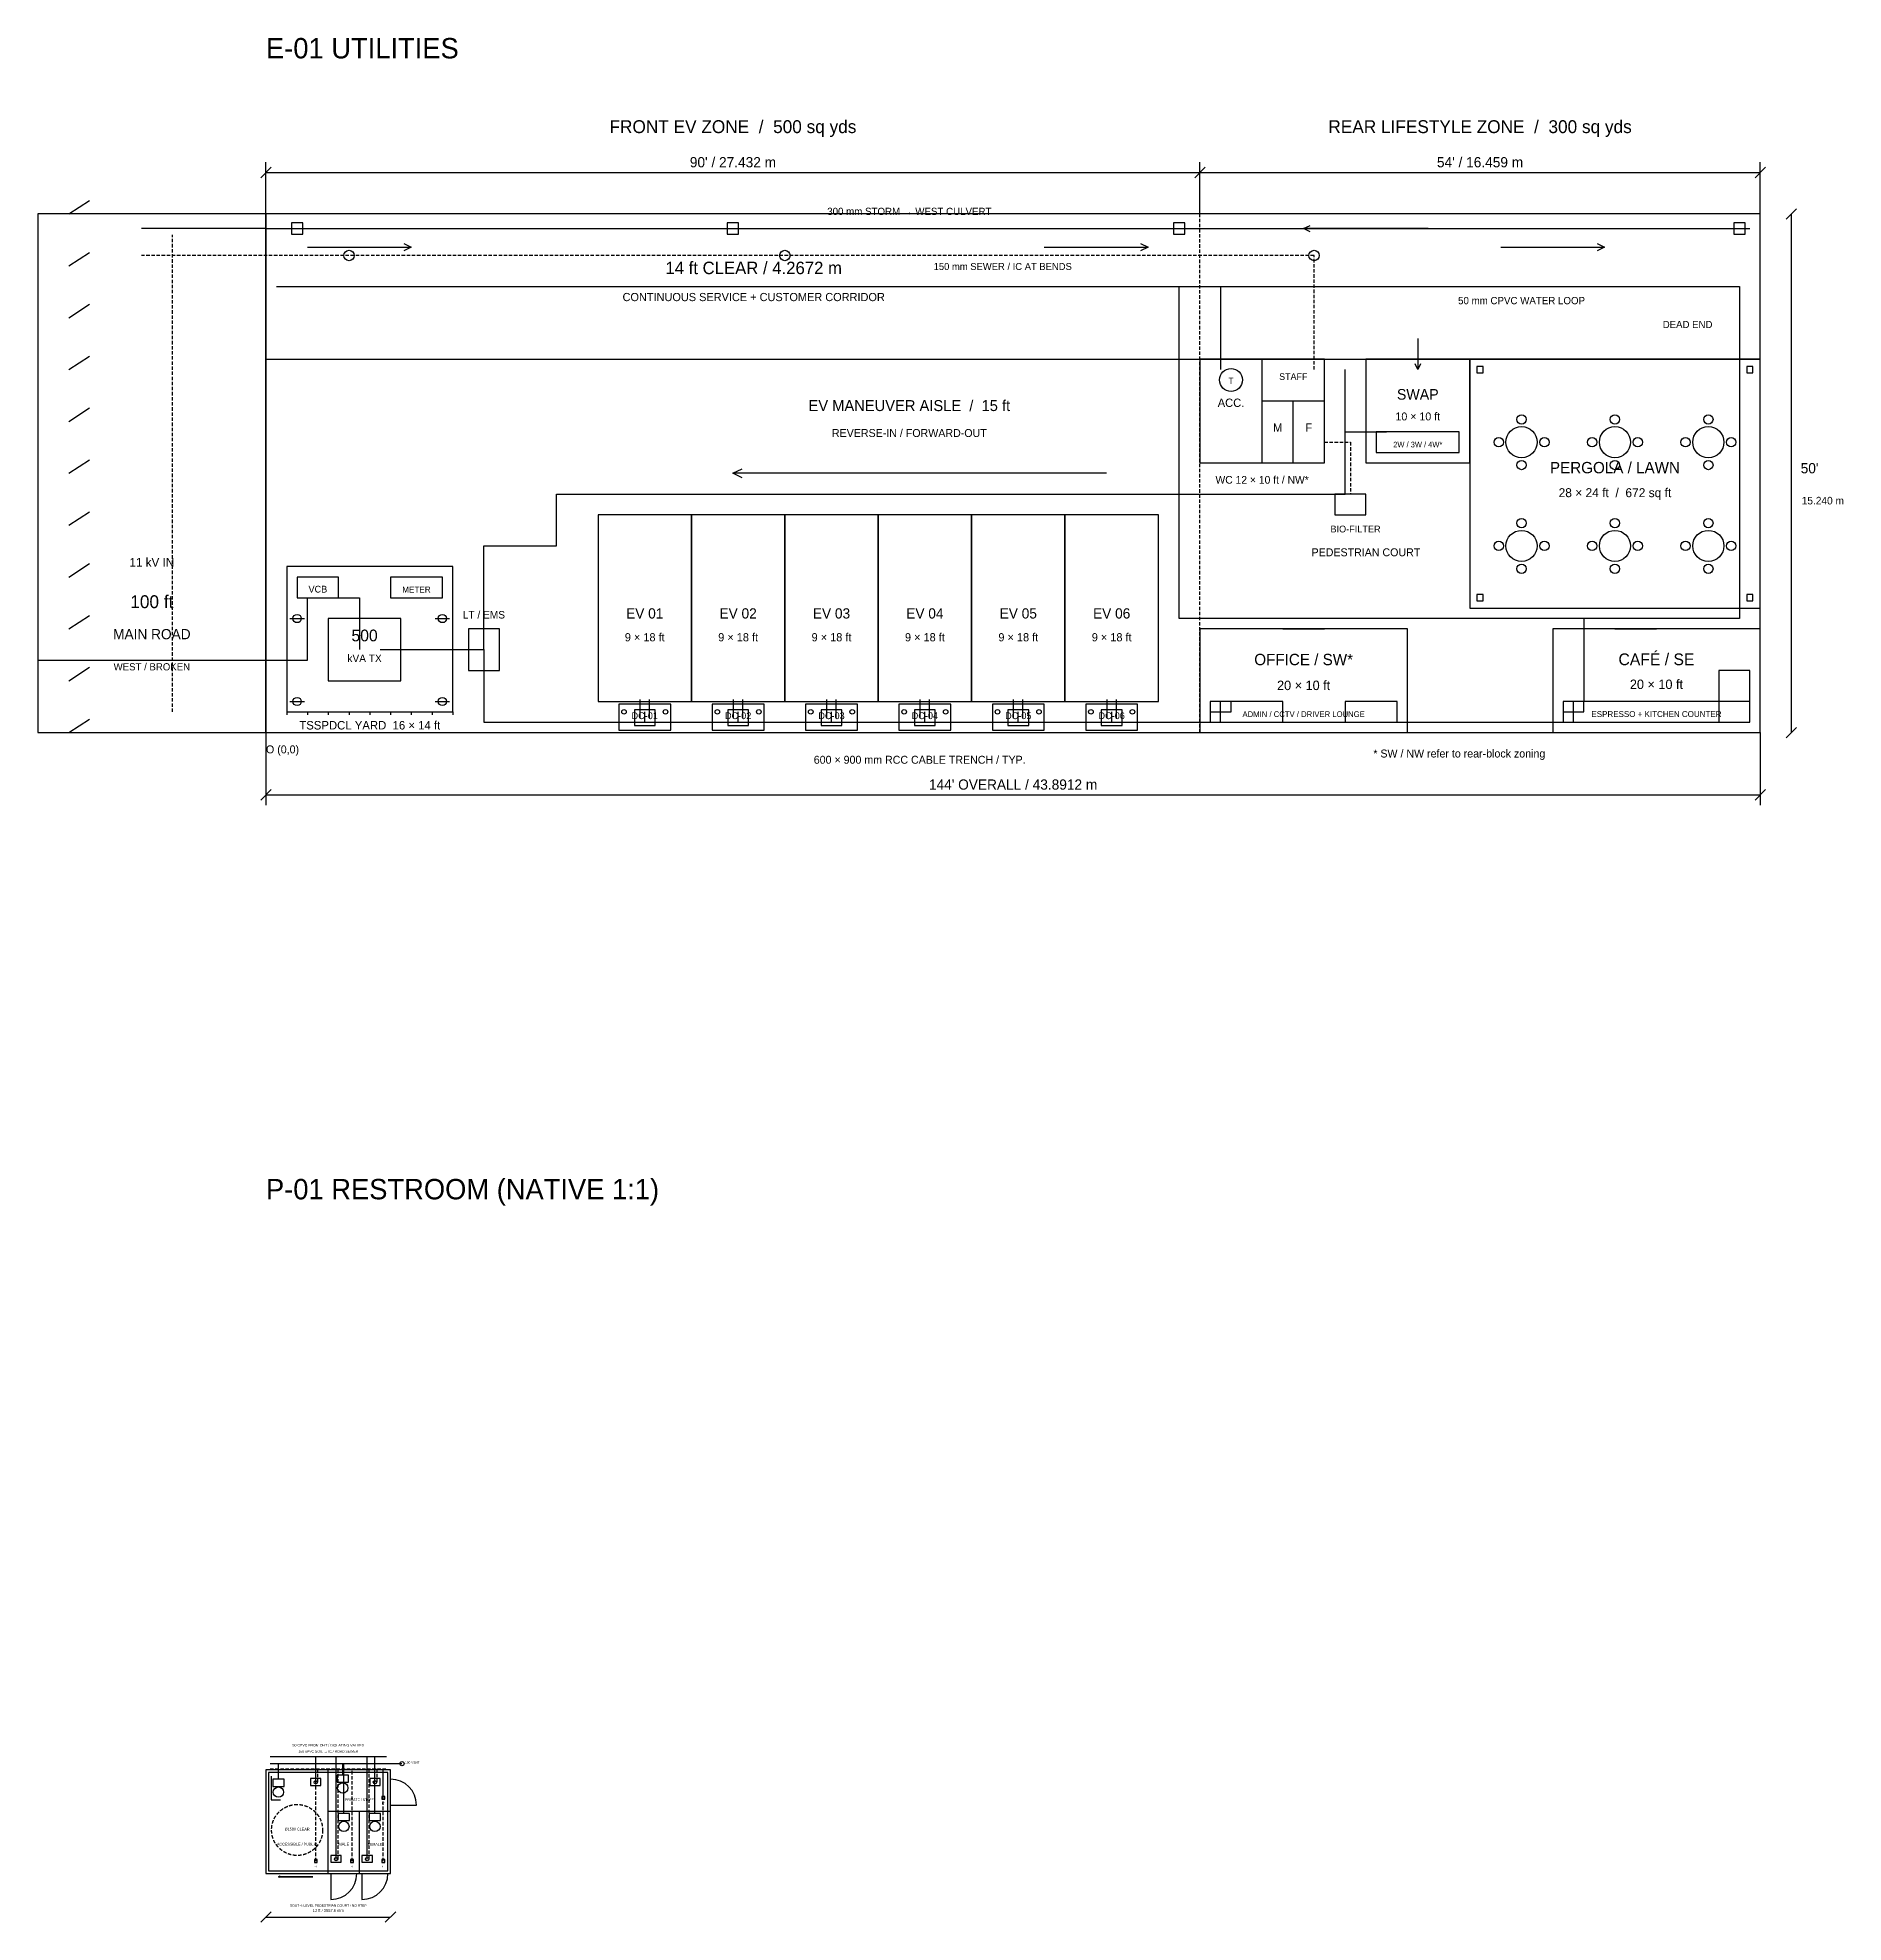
# Model space of a CAD drawing. Header units: millimetres. Extents: x -30480 to 47449, y -68489 to 20421.
# Drawn here: x -6706 to 46331, y -68489 to -13107 of the extents above; entities that cross this region are included whole.
import ezdxf
from ezdxf.enums import TextEntityAlignment as Align

# ---------------------------------------------------------------- set-up
doc = ezdxf.new("R2010")
doc.units = ezdxf.units.MM
doc.linetypes.add('DASHED', pattern=[150, 100, -50])
for name, color, linetype, lineweight, true_color in [('DIMENSIONS', 8, 'Continuous', 25, 0x526765), ('DRIVEWAY_14FT', 4, 'Continuous', 25, 0x15796f), ('EARTHING', 3, 'Continuous', 25, 0x63825c), ('EV_BAYS', 3, 'Continuous', 25, 0x15796f), ('FURNITURE', 8, 'Continuous', 25, 0x526765), ('HV_CABLE_TRENCH', 1, 'Continuous', 25, 0xb8562d), ('LANDSCAPE', 3, 'Continuous', 25, 0x63825c), ('PLOT_BOUNDARY', 7, 'Continuous', 25, 0x183335), ('PLUMBING_LAYOUT', 5, 'Continuous', 25, 0x296da0), ('REAR_CONTAINERS', 7, 'Continuous', 25, 0x183335), ('ROAD', 8, 'Continuous', 25, 0x526765), ('SEWER_LINE', 6, 'Continuous', 25, 0x79576f), ('STORM_DRAINAGE', 4, 'Continuous', 25, 0x15796f), ('TEXT', 7, 'Continuous', 25, 0x183335), ('TSSPDCL_YARD', 30, 'Continuous', 25, 0xb8562d), ('WATER_SUPPLY', 5, 'Continuous', 25, 0x296da0)]:
    doc.layers.add(name, color=color, linetype=linetype, lineweight=lineweight, true_color=true_color)

msp = doc.modelspace()

# ---------------------------------------------------------------- texts
at = {"layer": 'DIMENSIONS'}
for s, height, p in [("90' / 27.432 m", 300.3804, (13716, -16916.4)), ("54' / 16.459 m", 300.3804, (35661.6, -16916.4)), ('* SW / NW refer to rear-block zoning', 233.6292, (35052, -34259.52)), ("144' OVERALL / 43.8912 m", 300.3804, (21945.6, -35204.4)), ('12 ft / 3657.6 mm', 84.55152, (1828.8, -68183.76))]:
    msp.add_text(s, height=height, dxfattribs=at).set_placement(p, align=Align.CENTER)
for s, height, p in [("50'", 300.3804, (45079.92, -25908)), ('15.240 m', 222.504, (45110.4, -26822.4)), ('O (0,0)', 233.6292, (0, -34137.6))]:
    msp.add_text(s, height=height, dxfattribs=at).set_placement(p)
at = {"layer": 'DRIVEWAY_14FT'}
for s, height, p in [('14 ft CLEAR / 4.2672 m', 367.1316, (14325.6, -20055.84)), ('CONTINUOUS SERVICE + CUSTOMER CORRIDOR', 240.30432, (14325.6, -20848.32)), ('DEAD END', 211.3788, (41757.6, -21640.8))]:
    msp.add_text(s, height=height, dxfattribs=at).set_placement(p, align=Align.CENTER)
at = {"layer": 'EV_BAYS'}
for s, height, p in [('EV MANEUVER AISLE  /  15 ft', 322.6308, (18897.6, -24079.2)), ('REVERSE-IN / FORWARD-OUT', 233.6292, (18897.6, -24841.2)), ('EV 01', 300.3804, (11125.2, -30175.2)), ('EV 02', 300.3804, (13868.4, -30175.2)), ('EV 03', 300.3804, (16611.6, -30175.2)), ('EV 04', 300.3804, (19354.8, -30175.2)), ('EV 05', 300.3804, (22098, -30175.2)), ('EV 06', 300.3804, (24841.2, -30175.2)), ('9 × 18 ft', 240.3043, (11125.2, -30845.76)), ('9 × 18 ft', 240.3043, (13868.4, -30845.76)), ('9 × 18 ft', 240.3043, (16611.6, -30845.76)), ('9 × 18 ft', 240.3043, (19354.8, -30845.76)), ('9 × 18 ft', 240.3043, (22098, -30845.76)), ('9 × 18 ft', 240.3043, (24841.2, -30845.76)), ('DC-01', 200.2536, (11125.2, -33131.76)), ('DC-02', 200.2536, (13868.4, -33131.76)), ('DC-03', 200.2536, (16611.6, -33131.76)), ('DC-04', 200.2536, (19354.8, -33131.76)), ('DC-05', 200.2536, (22098, -33131.76)), ('DC-06', 200.2536, (24841.2, -33131.76))]:
    msp.add_text(s, height=height, dxfattribs=at).set_placement(p, align=Align.CENTER)
at = {"layer": 'HV_CABLE_TRENCH'}
for s, height, p in [('11 kV IN', 255.8796, (-3352.8, -28651.2)), ('LT / EMS', 222.504, (6400.8, -30175.2)), ('600 × 900 mm RCC CABLE TRENCH / TYP.', 233.6292, (19202.4, -34442.4))]:
    msp.add_text(s, height=height, dxfattribs=at).set_placement(p, align=Align.CENTER)
at = {"layer": 'LANDSCAPE'}
for s, height, p in [('PERGOLA / LAWN', 333.756, (39624, -25908)), ('28 × 24 ft  /  672 sq ft', 262.55472, (39624, -26609.04))]:
    msp.add_text(s, height=height, dxfattribs=at).set_placement(p, align=Align.CENTER)
at = {"layer": 'PLUMBING_LAYOUT'}
for s, height, p in [('BIO-FILTER', 200.2536, (32004, -27645.36)), ('FT', 51.1759, (3444.24, -65013.84)), ('Ø1500 CLEAR', 80.10144, (914.4, -65791.08)), ('FT', 51.1759, (1463.04, -66873.12)), ('FT', 51.1759, (2529.84, -66873.12)), ('FT', 51.1759, (3444.24, -66873.12)), ('SOUTH: LEVEL PEDESTRIAN COURT / NO STEP', 71.20128, (1828.8, -68031.36))]:
    msp.add_text(s, height=height, dxfattribs=at).set_placement(p, align=Align.CENTER)
at = {"layer": 'ROAD'}
for s, height, p in [('100 ft', 378.2568, (-3352.8, -29870.4)), ('MAIN ROAD', 300.3804, (-3352.8, -30784.8)), ('WEST / BROKEN', 211.3788, (-3352.8, -31699.2))]:
    msp.add_text(s, height=height, dxfattribs=at).set_placement(p, align=Align.CENTER)
at = {"layer": 'SEWER_LINE'}
for s, height, p in [('150 mm SEWER / IC AT BENDS', 206.92872, (21640.8, -19933.92)), ('150 uPVC SOIL → IC / ROAD SEWER', 73.42632, (1828.8, -63505.08)), ('100 VENT', 66.7512, (4297.68, -63825.12))]:
    msp.add_text(s, height=height, dxfattribs=at).set_placement(p, align=Align.CENTER)
at = {"layer": 'STORM_DRAINAGE'}
msp.add_text('300 mm STORM → WEST CULVERT', height=213.60384, dxfattribs=at).set_placement((18897.6, -18318.48), align=Align.CENTER)
at = {"layer": 'TEXT'}
for s, p in [('E-01 UTILITIES', (0, -13716)), ('P-01 RESTROOM (NATIVE 1:1)', (0, -47244))]:
    msp.add_text(s, height=600, dxfattribs=at).set_placement(p)
for s, height, p in [('FRONT EV ZONE  /  500 sq yds', 378.2568, (13716, -15910.56)), ('REAR LIFESTYLE ZONE  /  300 sq yds', 378.2568, (35661.6, -15910.56)), ('STAFF', 195.8035, (30175.2, -23164.8)), ('ACC.', 244.7544, (28346.4, -23957.28)), ('SWAP', 311.5056, (33832.8, -23743.92)), ('10 × 10 ft', 233.6292, (33832.8, -24353.52)), ('M', 244.754, (29718, -24688.8)), ('F', 244.754, (30632.4, -24688.8)), ('2W / 3W / 4W*', 164.65296, (33832.8, -25146)), ('WC 12 × 10 ft / NW*', 226.95408, (29260.8, -26212.8)), ('PEDESTRIAN COURT', 233.6292, (32308.8, -28346.4)), ('VCB', 200.2536, (1524, -29413.2)), ('METER', 178.0032, (4419.6, -29413.2)), ('OFFICE / SW*', 333.756, (30480, -31546.8)), ('CAFÉ / SE', 344.8812, (40843.2, -31546.8)), ('20 × 10 ft', 278.13, (30480, -32278.32)), ('20 × 10 ft', 278.13, (40843.2, -32247.84)), ('ADMIN / CCTV / DRIVER LOUNGE', 169.10304, (30480, -33070.8)), ('ESPRESSO + KITCHEN COUNTER', 175.77816, (40843.2, -33070.8)), ('PRIVATE / STAFF', 73.42632, (2743.2, -64922.4)), ('ACCESSIBLE / PUBLIC', 80.10144, (914.4, -66233.04)), ('MALE', 84.5515, (2286, -66233.04)), ('FEMALE', 75.6514, (3200.4, -66233.04))]:
    msp.add_text(s, height=height, dxfattribs=at).set_placement(p, align=Align.CENTER)
at = {"layer": 'TSSPDCL_YARD'}
for s, height, p in [('500', 344.8812, (2895.6, -30845.76)), ('kVA TX', 222.504, (2895.6, -31455.36)), ('TSSPDCL YARD  16 × 14 ft', 249.20448, (3048, -33436.56))]:
    msp.add_text(s, height=height, dxfattribs=at).set_placement(p, align=Align.CENTER)
at = {"layer": 'WATER_SUPPLY'}
for s, height, p in [('50 mm CPVC WATER LOOP', 213.60384, (36880.8, -20939.76)), ('T', 189.128, (28346.4, -23286.72)), ('50 CPVC FROM OHT / ISOLATING VALVES', 75.65136, (1828.8, -63322.2))]:
    msp.add_text(s, height=height, dxfattribs=at).set_placement(p, align=Align.CENTER)

# ---------------------------------------------------------------- linework, layer by layer
at = {"layer": 'DIMENSIONS'}
for p, q in [((-152.4, -17221.2), (152.4, -16916.4)), ((0, -18288), (0, -16764)), ((0, -17068.8), (27432, -17068.8)), ((27279.6, -17221.2), (27584.4, -16916.4)), ((27279.6, -17221.2), (27584.4, -16916.4)), ((27432, -18288), (27432, -16764)), ((27432, -17068.8), (43891.2, -17068.8)), ((43738.8, -17221.2), (44043.6, -16916.4)), ((43891.2, -18288), (43891.2, -16764)), ((44653.2, -18440.4), (44958, -18135.6)), ((44805.6, -33528), (44805.6, -18288)), ((0, -33528), (0, -35661.6)), ((43891.2, -33528), (43891.2, -35661.6)), ((44653.2, -33680.4), (44958, -33375.6)), ((-152.4, -35509.2), (152.4, -35204.4)), ((0, -35356.8), (43891.2, -35356.8)), ((43738.8, -35509.2), (44043.6, -35204.4)), ((-152.4, -68488.56), (152.4, -68183.76)), ((0, -68336.16), (3657.6, -68336.16)), ((3505.2, -68488.56), (3810, -68183.76))]:
    msp.add_line(p, q, dxfattribs=at)
at = {"layer": 'DIMENSIONS', "linetype": 'DASHED'}
msp.add_line((27432, -33528), (27432, -18288), dxfattribs=at)
at = {"layer": 'DRIVEWAY_14FT'}
for p, q in [((1219.2, -19263.36), (4267.2, -19263.36)), ((22860, -19263.36), (25908, -19263.36)), ((36271.2, -19263.36), (39319.2, -19263.36)), ((33832.8, -21945.6), (33832.8, -22860))]:
    msp.add_line(p, q, dxfattribs=at)
msp.add_lwpolyline([(0, -22555.2), (43891.2, -22555.2), (43891.2, -18288), (0, -18288)], close=True, dxfattribs=at)
for points in [[(4047.635, -19157.298), (4267.2, -19263.36), (4047.635, -19369.422)], [(25688.435, -19157.298), (25908, -19263.36), (25688.435, -19369.422)], [(39099.635, -19157.298), (39319.2, -19263.36), (39099.635, -19369.422)], [(33912.346, -22695.326), (33832.8, -22860), (33753.254, -22695.326)]]:
    msp.add_lwpolyline(points, dxfattribs=at)
at = {"layer": 'EARTHING'}
for p, q in [((701.04, -30175.2), (1127.76, -30175.2)), ((4968.24, -30175.2), (5394.96, -30175.2)), ((701.04, -32613.6), (1127.76, -32613.6)), ((4968.24, -32613.6), (5394.96, -32613.6))]:
    msp.add_line(p, q, dxfattribs=at)
for centre in [(914.4, -30175.2), (5181.6, -30175.2), (914.4, -32613.6), (5181.6, -32613.6)]:
    msp.add_circle(centre, 121.92, dxfattribs=at)
at = {"layer": 'EV_BAYS'}
for p, q in [((24688.8, -25908), (13716, -25908)), ((10988.04, -33101.28), (10988.04, -32552.64)), ((11262.36, -33101.28), (11262.36, -32552.64)), ((13731.24, -33101.28), (13731.24, -32552.64)), ((14005.56, -33101.28), (14005.56, -32552.64)), ((16474.44, -33101.28), (16474.44, -32552.64)), ((16748.76, -33101.28), (16748.76, -32552.64)), ((19217.64, -33101.28), (19217.64, -32552.64)), ((19491.96, -33101.28), (19491.96, -32552.64)), ((21960.84, -33101.28), (21960.84, -32552.64)), ((22235.16, -33101.28), (22235.16, -32552.64)), ((24704.04, -33101.28), (24704.04, -32552.64)), ((24978.36, -33101.28), (24978.36, -32552.64))]:
    msp.add_line(p, q, dxfattribs=at)
msp.add_lwpolyline([(13990.456, -26040.577), (13716, -25908), (13990.456, -25775.423)], dxfattribs=at)
for points in [[(9753.6, -32613.6), (12496.8, -32613.6), (12496.8, -27127.2), (9753.6, -27127.2)], [(12496.8, -32613.6), (15240, -32613.6), (15240, -27127.2), (12496.8, -27127.2)], [(15240, -32613.6), (17983.2, -32613.6), (17983.2, -27127.2), (15240, -27127.2)], [(17983.2, -32613.6), (20726.4, -32613.6), (20726.4, -27127.2), (17983.2, -27127.2)], [(20726.4, -32613.6), (23469.6, -32613.6), (23469.6, -27127.2), (20726.4, -27127.2)], [(23469.6, -32613.6), (26212.8, -32613.6), (26212.8, -27127.2), (23469.6, -27127.2)], [(10363.2, -33451.8), (11887.2, -33451.8), (11887.2, -32689.8), (10363.2, -32689.8)], [(10820.4, -33314.64), (11430, -33314.64), (11430, -32857.44), (10820.4, -32857.44)], [(13106.4, -33451.8), (14630.4, -33451.8), (14630.4, -32689.8), (13106.4, -32689.8)], [(13563.6, -33314.64), (14173.2, -33314.64), (14173.2, -32857.44), (13563.6, -32857.44)], [(15849.6, -33451.8), (17373.6, -33451.8), (17373.6, -32689.8), (15849.6, -32689.8)], [(16306.8, -33314.64), (16916.4, -33314.64), (16916.4, -32857.44), (16306.8, -32857.44)], [(18592.8, -33451.8), (20116.8, -33451.8), (20116.8, -32689.8), (18592.8, -32689.8)], [(19050, -33314.64), (19659.6, -33314.64), (19659.6, -32857.44), (19050, -32857.44)], [(21336, -33451.8), (22860, -33451.8), (22860, -32689.8), (21336, -32689.8)], [(21793.2, -33314.64), (22402.8, -33314.64), (22402.8, -32857.44), (21793.2, -32857.44)], [(24079.2, -33451.8), (25603.2, -33451.8), (25603.2, -32689.8), (24079.2, -32689.8)], [(24536.4, -33314.64), (25146, -33314.64), (25146, -32857.44), (24536.4, -32857.44)]]:
    msp.add_lwpolyline(points, close=True, dxfattribs=at)
for centre in [(10515.6, -32918.4), (11734.8, -32918.4), (13258.8, -32918.4), (14478, -32918.4), (16002, -32918.4), (17221.2, -32918.4), (18745.2, -32918.4), (19964.4, -32918.4), (21488.4, -32918.4), (22707.6, -32918.4), (24231.6, -32918.4), (25450.8, -32918.4)]:
    msp.add_circle(centre, 67.056, dxfattribs=at)
at = {"layer": 'FURNITURE'}
for points in [[(27736.8, -33223.2), (29870.4, -33223.2), (29870.4, -32613.6), (27736.8, -32613.6)], [(31699.2, -33223.2), (33223.2, -33223.2), (33223.2, -32613.6), (31699.2, -32613.6)]]:
    msp.add_lwpolyline(points, close=True, dxfattribs=at)
for centre, radius in [((36880.8, -24323.04), 137.16), ((39624, -24323.04), 137.16), ((42367.2, -24323.04), 137.16), ((36210.24, -24993.6), 137.16), ((36880.8, -24993.6), 457.2), ((37551.36, -24993.6), 137.16), ((38953.44, -24993.6), 137.16), ((39624, -24993.6), 457.2), ((40294.56, -24993.6), 137.16), ((41696.64, -24993.6), 137.16), ((42367.2, -24993.6), 457.2), ((43037.76, -24993.6), 137.16), ((36880.8, -25664.16), 137.16), ((39624, -25664.16), 137.16), ((42367.2, -25664.16), 137.16), ((36880.8, -28041.6), 457.2), ((36880.8, -27371.04), 137.16), ((39624, -28041.6), 457.2), ((39624, -27371.04), 137.16), ((42367.2, -28041.6), 457.2), ((42367.2, -27371.04), 137.16), ((36210.24, -28041.6), 137.16), ((37551.36, -28041.6), 137.16), ((38953.44, -28041.6), 137.16), ((40294.56, -28041.6), 137.16), ((41696.64, -28041.6), 137.16), ((43037.76, -28041.6), 137.16), ((36880.8, -28712.16), 137.16), ((39624, -28712.16), 137.16), ((42367.2, -28712.16), 137.16)]:
    msp.add_circle(centre, radius, dxfattribs=at)
at = {"layer": 'HV_CABLE_TRENCH'}
for p, q in [((31699.2, -24688.8), (32918.4, -24688.8)), ((28041.6, -33223.2), (28041.6, -32613.6)), ((38404.8, -33223.2), (38404.8, -32613.6)), ((11125.2, -33223.2), (11125.2, -32918.4)), ((13868.4, -33223.2), (13868.4, -32918.4)), ((16611.6, -33223.2), (16611.6, -32918.4)), ((19354.8, -33223.2), (19354.8, -32918.4)), ((22098, -33223.2), (22098, -32918.4)), ((24841.2, -33223.2), (24841.2, -32918.4))]:
    msp.add_line(p, q, dxfattribs=at)
for points in [[(6400.8, -31089.6), (6400.8, -28041.6), (8534.4, -28041.6), (8534.4, -26517.6), (31699.2, -26517.6), (31699.2, -22860)], [(-6705.6, -31394.4), (1219.2, -31394.4), (1219.2, -29565.6), (2743.2, -29565.6), (2743.2, -31089.6)], [(3352.8, -31089.6), (6400.8, -31089.6), (6400.8, -33223.2), (43586.4, -33223.2)]]:
    msp.add_lwpolyline(points, dxfattribs=at)
for points in [[(5943.6, -31699.2), (6858, -31699.2), (6858, -30480), (5943.6, -30480)], [(27736.8, -32918.4), (28346.4, -32918.4), (28346.4, -32613.6), (27736.8, -32613.6)], [(38100, -32918.4), (38709.6, -32918.4), (38709.6, -32613.6), (38100, -32613.6)]]:
    msp.add_lwpolyline(points, close=True, dxfattribs=at)
at = {"layer": 'LANDSCAPE'}
for points in [[(35356.8, -29870.4), (43891.2, -29870.4), (43891.2, -22555.2), (35356.8, -22555.2)], [(35570.16, -22951.44), (35753.04, -22951.44), (35753.04, -22768.56), (35570.16, -22768.56)], [(43494.96, -22951.44), (43677.84, -22951.44), (43677.84, -22768.56), (43494.96, -22768.56)], [(35570.16, -29657.04), (35753.04, -29657.04), (35753.04, -29474.16), (35570.16, -29474.16)], [(43494.96, -29657.04), (43677.84, -29657.04), (43677.84, -29474.16), (43494.96, -29474.16)]]:
    msp.add_lwpolyline(points, close=True, dxfattribs=at)
at = {"layer": 'PLOT_BOUNDARY'}
msp.add_lwpolyline([(0, -33528), (43891.2, -33528), (43891.2, -18288), (0, -18288)], close=True, dxfattribs=at)
at = {"layer": 'PLUMBING_LAYOUT', "linetype": 'DASHED'}
msp.add_line((121.92, -63977.52), (3535.68, -63977.52), dxfattribs=at)
at = {"layer": 'PLUMBING_LAYOUT'}
for p, q in [((1828.8, -67056), (1828.8, -64008)), ((3657.6, -65044.32), (3657.6, -64282.32)), ((1828.8, -65227.2), (3657.6, -65227.2)), ((2743.2, -67056), (2743.2, -65227.2)), ((3657.6, -65044.32), (4419.6, -65044.32)), ((365.76, -67056), (1371.6, -67056)), ((365.76, -67147.44), (1371.6, -67147.44)), ((1371.6, -67147.44), (365.76, -67147.44)), ((1905, -67056), (2667, -67056)), ((1905, -67056), (1905, -67818)), ((2819.4, -67056), (3581.4, -67056)), ((2819.4, -67056), (2819.4, -67818))]:
    msp.add_line(p, q, dxfattribs=at)
at = {"layer": 'PLUMBING_LAYOUT', "linetype": 'DASHED'}
for points in [[(31089.6, -24993.6), (31851.6, -24993.6), (31851.6, -26517.6)], [(1463.04, -66690.24), (1463.04, -63977.52)], [(1524, -64373.76), (1524, -63977.52)], [(2118.36, -66629.28), (2118.36, -63977.52)], [(2529.84, -66690.24), (2529.84, -63977.52)], [(3032.76, -66629.28), (3032.76, -63977.52)], [(3261.36, -64373.76), (3261.36, -63977.52)], [(3444.24, -66690.24), (3444.24, -63977.52)], [(3444.24, -64830.96), (3444.24, -63977.52)]]:
    msp.add_lwpolyline(points, dxfattribs=at)
at = {"layer": 'PLUMBING_LAYOUT'}
for points in [[(31394.4, -27127.2), (32308.8, -27127.2), (32308.8, -26517.6), (31394.4, -26517.6)], [(0, -67056), (3657.6, -67056), (3657.6, -64008), (0, -64008)], [(76.2, -66979.8), (3581.4, -66979.8), (3581.4, -64084.2), (76.2, -64084.2)], [(2087.88, -64373.76), (2423.16, -64373.76), (2423.16, -64160.4), (2087.88, -64160.4)], [(198.12, -64495.68), (533.4, -64495.68), (533.4, -64282.32), (198.12, -64282.32)], [(1310.64, -64465.2), (1615.44, -64465.2), (1615.44, -64267.08), (1310.64, -64267.08)], [(3048, -64465.2), (3352.8, -64465.2), (3352.8, -64267.08), (3048, -64267.08)], [(3401.568, -64873.632), (3486.912, -64873.632), (3486.912, -64788.288), (3401.568, -64788.288)], [(2118.36, -65501.52), (2453.64, -65501.52), (2453.64, -65288.16), (2118.36, -65288.16)], [(3032.76, -65501.52), (3368.04, -65501.52), (3368.04, -65288.16), (3032.76, -65288.16)], [(1420.368, -66732.912), (1505.712, -66732.912), (1505.712, -66647.568), (1420.368, -66647.568)], [(1905, -66720.72), (2209.8, -66720.72), (2209.8, -66522.6), (1905, -66522.6)], [(2487.168, -66732.912), (2572.512, -66732.912), (2572.512, -66647.568), (2487.168, -66647.568)], [(2819.4, -66720.72), (3124.2, -66720.72), (3124.2, -66522.6), (2819.4, -66522.6)], [(3401.568, -66732.912), (3486.912, -66732.912), (3486.912, -66647.568), (3401.568, -66647.568)]]:
    msp.add_lwpolyline(points, close=True, dxfattribs=at)
for points in [[(152.4, -64190.88), (152.4, -64891.92), (426.72, -64891.92)], [(420.651, -67173.955), (365.76, -67147.44), (420.651, -67120.925)]]:
    msp.add_lwpolyline(points, dxfattribs=at)
for centre, radius in [((365.76, -64663.32), 152.4), ((1463.04, -64373.76), 48.768), ((2255.52, -64541.4), 152.4), ((3200.4, -64373.76), 48.768), ((2286, -65669.16), 152.4), ((3200.4, -65669.16), 152.4), ((2057.4, -66629.28), 48.768), ((2971.8, -66629.28), 48.768)]:
    msp.add_circle(centre, radius, dxfattribs=at)
at = {"layer": 'PLUMBING_LAYOUT', "linetype": 'DASHED'}
msp.add_circle((914.4, -65775.84), 749.808, dxfattribs=at)
at = {"layer": 'PLUMBING_LAYOUT'}
for centre, start, end in [((3657.6, -65044.32), 0, 90), ((1905, -67056), 270, 360), ((2819.4, -67056), 270, 360)]:
    msp.add_arc(centre, 762, start, end, dxfattribs=at)
at = {"layer": 'REAR_CONTAINERS'}
for p, q in [((29260.8, -25603.2), (29260.8, -22555.2)), ((29260.8, -23774.4), (31089.6, -23774.4)), ((30175.2, -25603.2), (30175.2, -23774.4)), ((29870.4, -30480), (31089.6, -30480)), ((39624, -30480), (40843.2, -30480))]:
    msp.add_line(p, q, dxfattribs=at)
for points in [[(27432, -25603.2), (31089.6, -25603.2), (31089.6, -22555.2), (27432, -22555.2)], [(32308.8, -25603.2), (35356.8, -25603.2), (35356.8, -22555.2), (32308.8, -22555.2)], [(32613.6, -25298.4), (35052, -25298.4), (35052, -24688.8), (32613.6, -24688.8)], [(27432, -33528), (33528, -33528), (33528, -30480), (27432, -30480)], [(37795.2, -33528), (43891.2, -33528), (43891.2, -30480), (37795.2, -30480)], [(42672, -33223.2), (43586.4, -33223.2), (43586.4, -31699.2), (42672, -31699.2)], [(38100, -33223.2), (43586.4, -33223.2), (43586.4, -32613.6), (38100, -32613.6)]]:
    msp.add_lwpolyline(points, close=True, dxfattribs=at)
at = {"layer": 'ROAD'}
for p, q in [((-5791.2, -18288), (-5181.6, -17891.76)), ((-5791.2, -19812), (-5181.6, -19415.76)), ((-5791.2, -21336), (-5181.6, -20939.76)), ((-5791.2, -22860), (-5181.6, -22463.76)), ((-5791.2, -24384), (-5181.6, -23987.76)), ((-5791.2, -25908), (-5181.6, -25511.76)), ((-5791.2, -27432), (-5181.6, -27035.76)), ((-5791.2, -28956), (-5181.6, -28559.76)), ((-5791.2, -30480), (-5181.6, -30083.76)), ((-5791.2, -32004), (-5181.6, -31607.76)), ((-5791.2, -33528), (-5181.6, -33131.76))]:
    msp.add_line(p, q, dxfattribs=at)
at = {"layer": 'ROAD', "linetype": 'DASHED'}
msp.add_line((-2743.2, -32918.4), (-2743.2, -18897.6), dxfattribs=at)
at = {"layer": 'ROAD'}
msp.add_lwpolyline([(-6705.6, -33528), (0, -33528), (0, -18288), (-6705.6, -18288)], close=True, dxfattribs=at)
at = {"layer": 'SEWER_LINE'}
for p, q in [((121.92, -63825.12), (3535.68, -63825.12)), ((365.76, -64282.32), (365.76, -63825.12)), ((2255.52, -64160.4), (2255.52, -63825.12)), ((2286, -65288.16), (2286, -63825.12)), ((3200.4, -65288.16), (3200.4, -63825.12)), ((3535.68, -63825.12), (3992.88, -63825.12))]:
    msp.add_line(p, q, dxfattribs=at)
at = {"layer": 'SEWER_LINE', "linetype": 'DASHED'}
msp.add_lwpolyline([(30784.8, -22860), (30784.8, -19507.2), (-3657.6, -19507.2)], dxfattribs=at)
at = {"layer": 'SEWER_LINE'}
for centre, radius in [((2438.4, -19507.2), 152.4), ((15240, -19507.2), 152.4), ((30784.8, -19507.2), 152.4), ((3992.88, -63825.12), 60.96)]:
    msp.add_circle(centre, radius, dxfattribs=at)
at = {"layer": 'STORM_DRAINAGE'}
for p, q in [((0, -18714.72), (43586.4, -18714.72)), ((34137.6, -18714.72), (30480, -18714.72))]:
    msp.add_line(p, q, dxfattribs=at)
for points in [[(0, -18714.72), (-3657.6, -18714.72)], [(30672.119, -18807.524), (30480, -18714.72), (30672.119, -18621.916)]]:
    msp.add_lwpolyline(points, dxfattribs=at)
for points in [[(746.76, -18882.36), (1082.04, -18882.36), (1082.04, -18547.08), (746.76, -18547.08)], [(13548.36, -18882.36), (13883.64, -18882.36), (13883.64, -18547.08), (13548.36, -18547.08)], [(26654.76, -18882.36), (26990.04, -18882.36), (26990.04, -18547.08), (26654.76, -18547.08)], [(43113.96, -18882.36), (43449.24, -18882.36), (43449.24, -18547.08), (43113.96, -18547.08)]]:
    msp.add_lwpolyline(points, close=True, dxfattribs=at)
at = {"layer": 'TSSPDCL_YARD'}
for p, q in [((609.6, -32918.4), (609.6, -33009.84)), ((1219.2, -32918.4), (1219.2, -33009.84)), ((1828.8, -32918.4), (1828.8, -33009.84)), ((2438.4, -32918.4), (2438.4, -33009.84)), ((3048, -32918.4), (3048, -33009.84)), ((3657.6, -32918.4), (3657.6, -33009.84)), ((4267.2, -32918.4), (4267.2, -33009.84)), ((4876.8, -32918.4), (4876.8, -33009.84)), ((5486.4, -32918.4), (5486.4, -33009.84))]:
    msp.add_line(p, q, dxfattribs=at)
for points in [[(609.6, -32918.4), (5486.4, -32918.4), (5486.4, -28651.2), (609.6, -28651.2)], [(914.4, -29565.6), (2133.6, -29565.6), (2133.6, -28956), (914.4, -28956)], [(3657.6, -29565.6), (5181.6, -29565.6), (5181.6, -28956), (3657.6, -28956)], [(1828.8, -32004), (3962.4, -32004), (3962.4, -30175.2), (1828.8, -30175.2)]]:
    msp.add_lwpolyline(points, close=True, dxfattribs=at)
at = {"layer": 'WATER_SUPPLY'}
for p, q in [((28041.6, -20421.6), (28041.6, -22860)), ((38709.6, -30175.2), (38709.6, -32613.6)), ((121.92, -63611.76), (3535.68, -63611.76))]:
    msp.add_line(p, q, dxfattribs=at)
for points in [[(304.8, -20421.6), (43281.6, -20421.6), (43281.6, -30175.2), (26822.4, -30175.2), (26822.4, -20421.6)], [(1463.04, -64373.76), (1463.04, -63611.76)], [(2057.4, -66629.28), (2057.4, -63611.76)], [(2971.8, -66629.28), (2971.8, -63611.76)], [(3200.4, -64373.76), (3200.4, -63611.76)]]:
    msp.add_lwpolyline(points, dxfattribs=at)
msp.add_circle((28346.4, -23164.8), 335.28, dxfattribs=at)

msp.set_redraw_order([(e.dxf.handle, doc.entitydb.next_handle()) for e in msp.query("TEXT MTEXT ATTDEF DIMENSION ARC_DIMENSION")])  # texts and dimensions are drawn at this point

doc.saveas('drawing.dxf')
